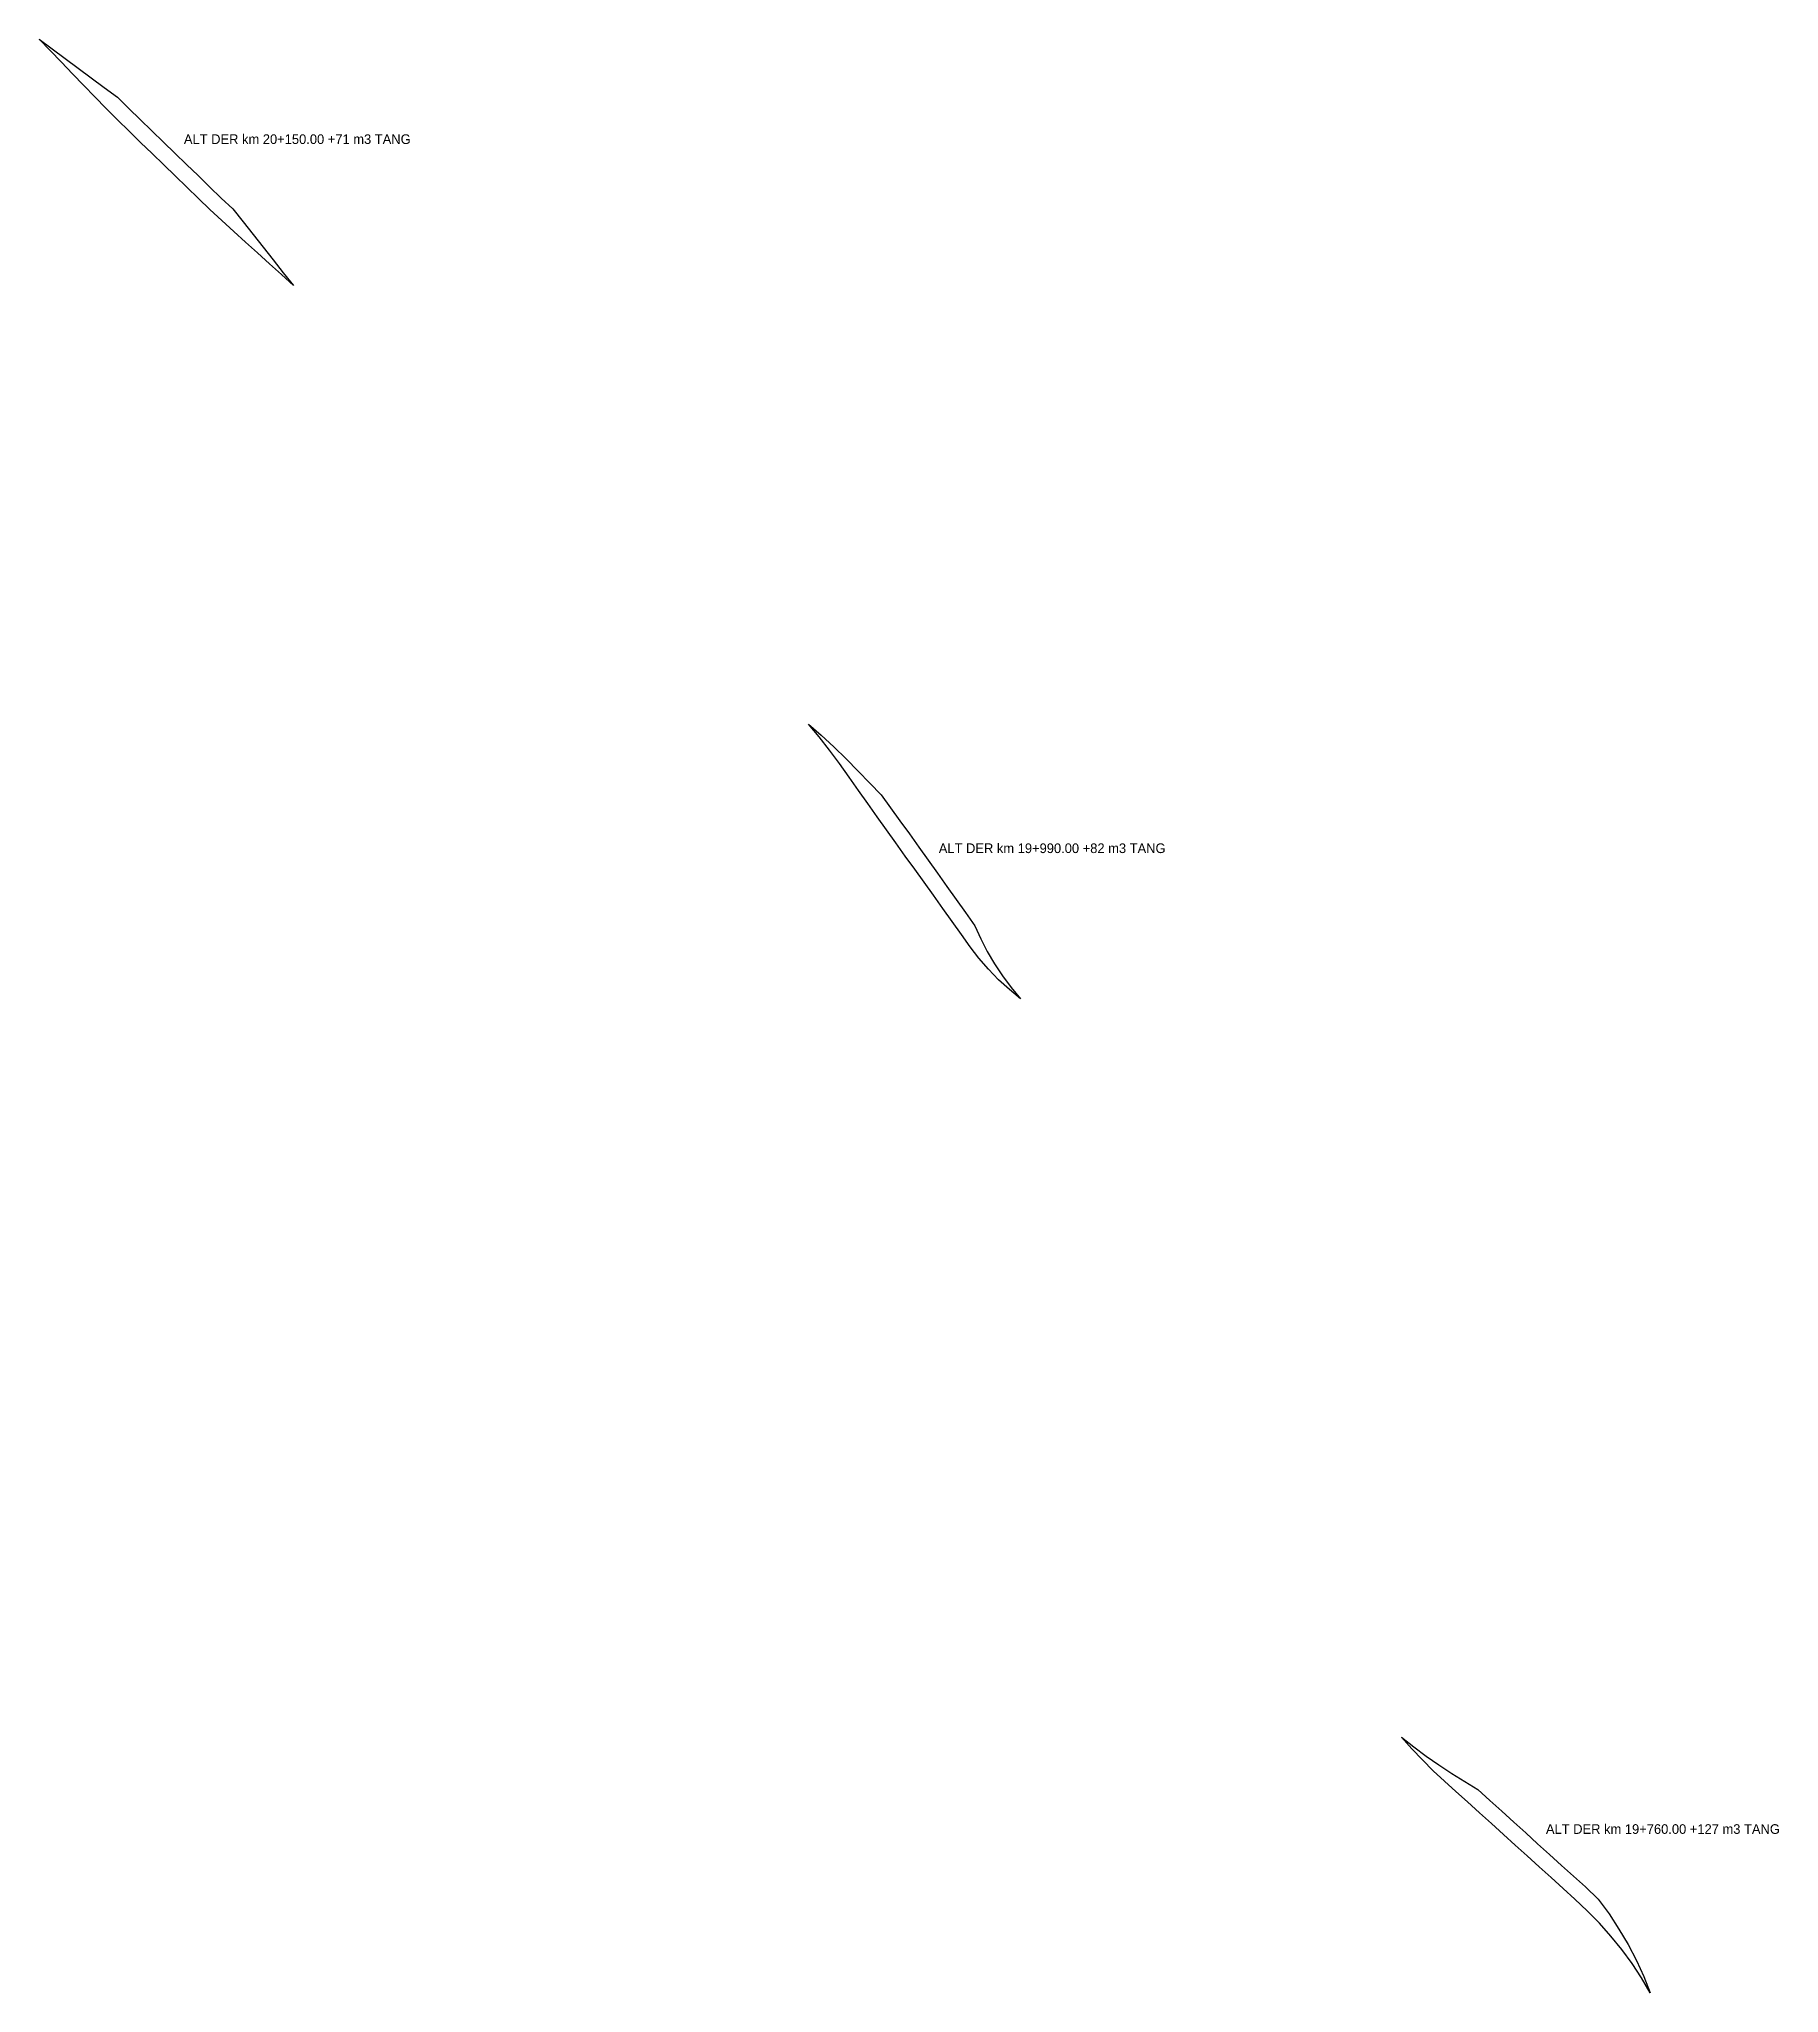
# Model space of a CAD drawing. Extents: x 598419 to 612853, y 9471396 to 9478612.
# Drawn here: x 602878.9 to 603149.2, y 9477302.2 to 9477605.8 of the extents above; entities that cross this region are included whole.
import ezdxf

# ---------------------------------------------------------------- set-up
doc = ezdxf.new("R2010")
doc.units = 0
doc.layers.add('ENSANCHE_ALTERNATIVAS', color=8, linetype='CONTINUOUS')

msp = doc.modelspace()

# ---------------------------------------------------------------- texts
at = {"layer": 'ENSANCHE_ALTERNATIVAS'}
for s, p in [('ALT DER km 20+150.00 +71 m3 TANG', (602901.4298, 9477589.4632)), ('ALT DER km 19+990.00 +82 m3 TANG', (603018.7075, 9477479.3129)), ('ALT DER km 19+760.00 +127 m3 TANG', (603113.0341, 9477326.9489))]:
    msp.add_text(s, height=1.5, dxfattribs=at).set_placement(p)

# ---------------------------------------------------------------- linework, layer by layer
at = {"layer": 'ENSANCHE_ALTERNATIVAS'}
for points in [[(602918.433, 9477567.4926), (602916.5797, 9477569.1725), (602914.7264, 9477570.8524), (602912.873, 9477572.5323), (602911.0197, 9477574.2122), (602909.1663, 9477575.8921), (602907.313, 9477577.572), (602905.4797, 9477579.2726), (602903.6843, 9477581.0123), (602901.889, 9477582.7521), (602900.0936, 9477584.4918), (602898.2983, 9477586.2316), (602896.5029, 9477587.9713), (602894.7076, 9477589.7111), (602892.9122, 9477591.4508), (602891.1169, 9477593.1906), (602889.3525, 9477594.9623), (602887.6152, 9477596.7619), (602885.8778, 9477598.5615), (602884.1405, 9477600.3611), (602882.4031, 9477602.1607), (602880.6658, 9477603.9603), (602878.9284, 9477605.7598), (602878.9284, 9477605.7598), (602880.9557, 9477604.2595), (602882.983, 9477602.7591), (602885.0103, 9477601.2587), (602887.0377, 9477599.7584), (602889.065, 9477598.258), (602891.0923, 9477596.7576), (602892.8566, 9477594.9859), (602894.652, 9477593.2462), (602896.4473, 9477591.5064), (602898.2427, 9477589.7667), (602900.038, 9477588.0269), (602901.8334, 9477586.2872), (602903.6287, 9477584.5474), (602905.4241, 9477582.8077), (602907.2194, 9477581.0679), (602909.0527, 9477579.3673), (602910.6161, 9477577.3882), (602912.1795, 9477575.4091), (602913.7429, 9477573.43), (602915.3063, 9477571.4508), (602916.8697, 9477569.4717), (602918.433, 9477567.4926)], [(603031.4114, 9477456.6727), (603029.6673, 9477458.1111), (603028.0046, 9477459.6428), (603026.4283, 9477461.2633), (603024.9457, 9477462.97), (603023.5612, 9477464.7572), (603022.2318, 9477466.6432), (603020.779, 9477468.6794), (603019.3245, 9477470.7145), (603017.8701, 9477472.7496), (603016.4157, 9477474.7847), (603014.9612, 9477476.8197), (603013.5068, 9477478.8548), (603012.0523, 9477480.8899), (603010.5979, 9477482.925), (603009.1435, 9477484.9601), (603007.689, 9477486.9951), (603006.2346, 9477489.0302), (603004.7828, 9477491.0898), (603003.2939, 9477493.225), (603001.7398, 9477495.3131), (603000.1212, 9477497.3517), (602998.4397, 9477499.3388), (602998.4397, 9477499.3388), (603000.4435, 9477497.6159), (603002.4005, 9477495.821), (603004.3082, 9477493.9555), (603006.165, 9477492.0211), (603007.9689, 9477490.1844), (603009.7703, 9477488.3802), (603011.2247, 9477486.3451), (603012.6791, 9477484.31), (603014.1336, 9477482.275), (603015.588, 9477480.2399), (603017.0425, 9477478.2048), (603018.4969, 9477476.1697), (603019.9513, 9477474.1346), (603021.4058, 9477472.0996), (603022.8602, 9477470.0645), (603024.313, 9477468.0283), (603025.2422, 9477465.9879), (603026.2337, 9477464.0277), (603027.3488, 9477462.109), (603028.586, 9477460.2398), (603029.941, 9477458.4253), (603031.4114, 9477456.6727)], [(603129.2128, 9477302.2433), (603127.8743, 9477304.5686), (603126.4088, 9477306.8159), (603124.8208, 9477308.9785), (603123.1152, 9477311.0495), (603121.3377, 9477313.0622), (603119.4624, 9477314.9898), (603117.5374, 9477316.7961), (603115.6842, 9477318.4761), (603113.8309, 9477320.1561), (603111.9777, 9477321.8361), (603110.1245, 9477323.5161), (603108.2712, 9477325.1961), (603106.418, 9477326.8761), (603104.5647, 9477328.5562), (603102.7115, 9477330.2362), (603100.8583, 9477331.9162), (603099.0368, 9477333.5114), (603097.2605, 9477335.1141), (603095.5238, 9477336.7596), (603093.8305, 9477338.4497), (603092.1789, 9477340.1805), (603090.5706, 9477341.9519), (603090.5706, 9477341.9519), (603092.4839, 9477340.4643), (603094.4263, 9477339.0324), (603096.3953, 9477337.6557), (603098.3922, 9477336.3376), (603100.4127, 9477335.0757), (603102.4747, 9477333.8233), (603104.3279, 9477332.1433), (603106.1812, 9477330.4633), (603108.0344, 9477328.7833), (603109.8877, 9477327.1032), (603111.7409, 9477325.4232), (603113.5941, 9477323.7432), (603115.4474, 9477322.0632), (603117.3006, 9477320.3832), (603119.1539, 9477318.7032), (603121.1536, 9477316.831), (603122.83, 9477314.5159), (603124.3718, 9477312.1444), (603125.8074, 9477309.746), (603127.094, 9477307.2903), (603128.2295, 9477304.7864), (603129.2128, 9477302.2433)]]:
    msp.add_lwpolyline(points, close=True, dxfattribs=at)

msp.set_redraw_order([(e.dxf.handle, doc.entitydb.next_handle()) for e in msp.query("TEXT MTEXT ATTDEF DIMENSION ARC_DIMENSION")])  # texts and dimensions are drawn at this point

doc.saveas('drawing.dxf')
